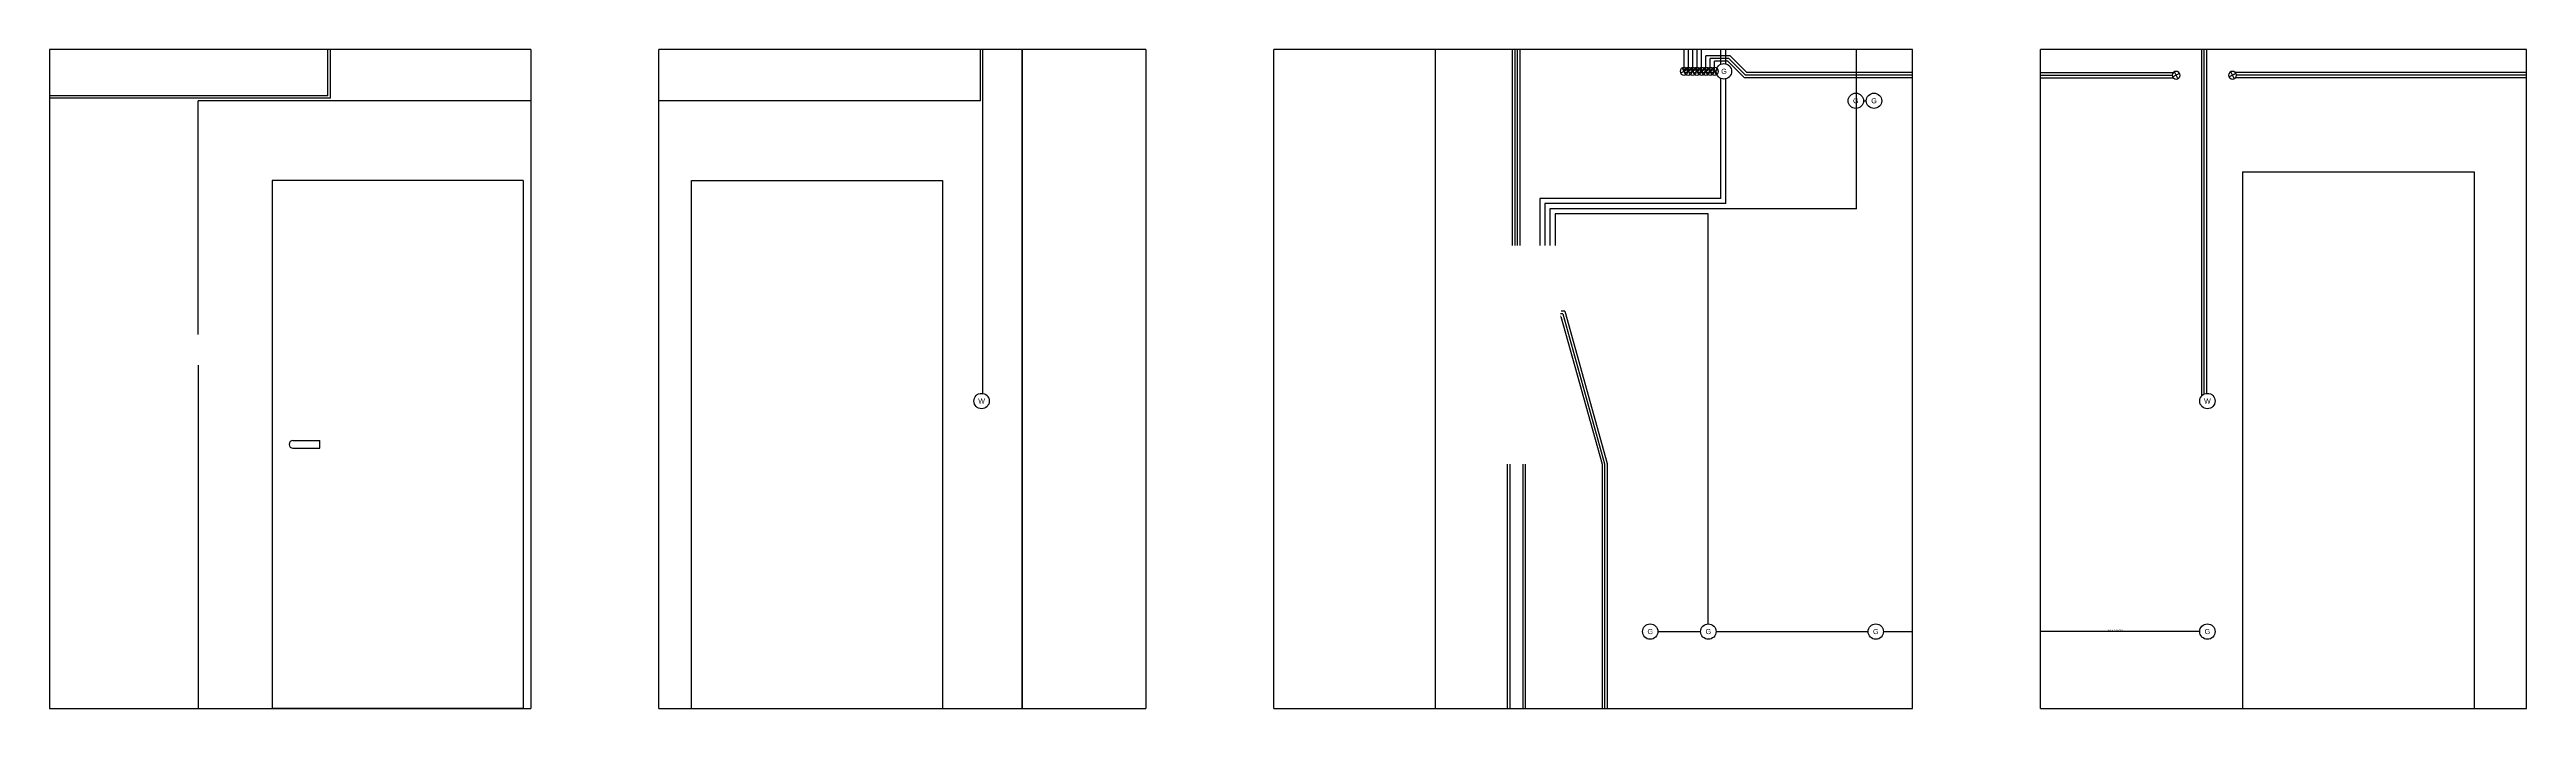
# Model space of a CAD drawing. Header units: millimetres. Extents: x 1478 to 10450, y 2114 to 8349.
# Drawn here: x 2201 to 3168, y 3454 to 3711 of the extents above; entities that cross this region are included whole.
import ezdxf
from ezdxf.lldxf.tags import DXFTag

# ---------------------------------------------------------------- set-up
doc = ezdxf.new("R2010")
doc.units = ezdxf.units.MM
for name, color, linetype in [('Inst - elektro', 160, 'Continuous'), ('Inst - elektro OLD', 200, 'Continuous'), ('Inst - sieciowe', 200, 'Continuous'), ('Ściany', 7, 'Continuous')]:
    doc.layers.add(name, color=color, linetype=linetype)
tags = doc.linetypes.add('06B018', pattern=[6.75, 4.32, -0.54, 0.09, -0.54, 0.09, -0.54, 0.09, -0.54]).pattern_tags.tags
tags[18:19] = [DXFTag(74, 4), DXFTag(75, 0), DXFTag(340, '0'), DXFTag(46, 1.0), DXFTag(50, 0.0), DXFTag(44, 0.0), DXFTag(45, 0.0)]
tags[16:17] = [DXFTag(74, 4), DXFTag(75, 0), DXFTag(340, '0'), DXFTag(46, 1.0), DXFTag(50, 0.0), DXFTag(44, 0.0), DXFTag(45, 0.0)]
tags[14:15] = [DXFTag(74, 4), DXFTag(75, 0), DXFTag(340, '0'), DXFTag(46, 1.0), DXFTag(50, 0.0), DXFTag(44, 0.0), DXFTag(45, 0.0)]
tags[12:13] = [DXFTag(74, 4), DXFTag(75, 0), DXFTag(340, '0'), DXFTag(46, 1.0), DXFTag(50, 0.0), DXFTag(44, 0.0), DXFTag(45, 0.0)]
tags[10:11] = [DXFTag(74, 4), DXFTag(75, 0), DXFTag(340, '0'), DXFTag(46, 1.0), DXFTag(50, 0.0), DXFTag(44, 0.0), DXFTag(45, 0.0)]
tags[8:9] = [DXFTag(74, 4), DXFTag(75, 0), DXFTag(340, '0'), DXFTag(46, 1.0), DXFTag(50, 0.0), DXFTag(44, 0.0), DXFTag(45, 0.0)]
tags[6:7] = [DXFTag(74, 4), DXFTag(75, 0), DXFTag(340, '0'), DXFTag(46, 1.0), DXFTag(50, 0.0), DXFTag(44, 0.0), DXFTag(45, 0.0)]
tags[4:5] = [DXFTag(74, 4), DXFTag(75, 0), DXFTag(340, '0'), DXFTag(46, 1.0), DXFTag(50, 0.0), DXFTag(44, 0.0), DXFTag(45, 0.0)]

# ---------------------------------------------------------------- blocks, each defined once
blk = doc.blocks.new('Z$W@#22386')
blk.add_circle((3, 3), 3)
at = {"insert": (3, 3), "char_height": 2, "width": 3.9163, "attachment_point": 5}
blk.add_mtext('{\\fArial|b0|i0|c238|p0;W}', dxfattribs=at)
blk = doc.blocks.new('Z$W@#23199')
for p, q in [((0, 257.2), (0, 0)), ((188, 257.2), (0, 257.2)), ((188, 257.2), (188, 0)), ((0, 0), (188, 0))]:
    blk.add_line(p, q)
blk = doc.blocks.new('Z$W@#17713')
for p, q in [((0, 206.15), (0, 0)), ((98, 206.15), (0, 206.15)), ((98, 206.15), (98, 0)), ((8.03, 104.58), (18.53, 104.58)), ((8.03, 101.58), (18.53, 101.58)), ((18.53, 101.58), (18.53, 104.58))]:
    blk.add_line(p, q)
blk.add_arc((8.03, 103.08), 1.5, 90, 270)
at = {"layer": 'Ściany'}
blk.add_line((98, 0), (0, 0), dxfattribs=at)
blk = doc.blocks.new('Z$W@#22704')
blk.add_circle((3, 3), 3)
at = {"insert": (3, 3), "char_height": 2, "width": 3.9163, "attachment_point": 5}
blk.add_mtext('{\\fArial|b0|i0|c238|p0;G}', dxfattribs=at)
blk = doc.blocks.new('Z$W@#13818')
at = {"layer": 'Inst - sieciowe'}
for p, q in [((0.16, 2.17), (2.84, 0.83)), ((0.83, 0.16), (2.17, 2.84))]:
    blk.add_line(p, q, dxfattribs=at)
blk.add_circle((1.5, 1.5), 1.5, dxfattribs=at)
blk = doc.blocks.new('Z$W@#22160')
at = {"layer": 'Inst - elektro'}
blk.add_blockref('Z$W@#13818', (0, 0), dxfattribs=at)

msp = doc.modelspace()

# ---------------------------------------------------------------- linework, layer by layer
for p, q in [((2438.594, 3454.116), (2438.594, 3711.316)), ((2580.494, 3711.316), (2438.594, 3711.316)), ((2580.494, 3454.116), (2580.494, 3711.316)), ((2580.494, 3711.316), (2580.494, 3454.116)), ((2628.694, 3711.316), (2580.494, 3711.316)), ((2628.694, 3711.316), (2628.694, 3454.116)), ((2678.694, 3454.116), (2678.694, 3711.316)), ((2741.894, 3711.316), (2678.694, 3711.316)), ((2741.894, 3454.116), (2741.894, 3711.316)), ((2928.094, 3711.316), (2741.894, 3711.316)), ((2741.894, 3454.116), (2741.894, 3711.316)), ((2928.094, 3454.116), (2928.094, 3711.316)), ((2978.094, 3454.116), (2978.094, 3711.316)), ((3167.894, 3711.316), (2978.094, 3711.316)), ((3167.894, 3454.116), (3167.894, 3711.316)), ((2451.344, 3454.116), (2451.344, 3660.266)), ((2451.344, 3660.266), (2549.344, 3660.266)), ((2549.344, 3660.266), (2549.344, 3454.116)), ((3056.994, 3663.616), (3147.494, 3663.616)), ((3056.994, 3663.616), (3056.994, 3454.116)), ((3147.494, 3663.616), (3147.494, 3454.116)), ((2438.594, 3454.116), (2580.494, 3454.116)), ((2580.494, 3454.116), (2628.694, 3454.116)), ((2678.694, 3454.116), (2741.894, 3454.116)), ((2741.894, 3454.116), (2928.094, 3454.116)), ((2978.094, 3454.116), (3167.894, 3454.116))]:
    msp.add_line(p, q)
at = {"layer": 'Inst - elektro', "linetype": '06B018'}
for p, q in [((2853.294, 3705.566), (2853.294, 3711.316)), ((2855.294, 3705.708), (2855.294, 3711.316)), ((2906.294, 3649.166), (2906.294, 3711.316)), ((2853.294, 3653.166), (2853.294, 3700.067)), ((2855.294, 3651.166), (2855.294, 3699.925)), ((2782.544, 3653.166), (2782.544, 3634.816)), ((2853.294, 3653.166), (2782.544, 3653.166)), ((2784.544, 3651.166), (2784.544, 3634.816)), ((2855.294, 3651.166), (2784.544, 3651.166)), ((2786.544, 3649.166), (2786.544, 3634.816)), ((2906.294, 3649.166), (2786.544, 3649.166)), ((2788.544, 3647.166), (2788.544, 3634.816)), ((2848.394, 3647.166), (2788.544, 3647.166)), ((2848.394, 3487.116), (2848.394, 3647.166)), ((2828.694, 3484.116), (2845.394, 3484.116)), ((2851.394, 3484.116), (2910.794, 3484.116)), ((2916.794, 3484.116), (2928.094, 3484.116)), ((3040.294, 3484.116), (2978.094, 3484.116))]:
    msp.add_line(p, q, dxfattribs=at)
at = {"layer": 'Inst - elektro'}
msp.add_line((2908.994, 3691.316), (2910.094, 3691.316), dxfattribs=at)
at = {"layer": 'Inst - elektro OLD', "linetype": '06B018'}
for p, q in [((2309.294, 3693.316), (2309.294, 3711.316)), ((2310.294, 3692.316), (2310.294, 3711.316)), ((2564.094, 3691.316), (2564.094, 3711.316)), ((2565.094, 3577.075), (2565.094, 3711.316)), ((2771.894, 3634.816), (2771.894, 3711.316)), ((2772.894, 3634.816), (2772.894, 3711.316)), ((2773.894, 3634.816), (2773.894, 3711.316)), ((2774.894, 3634.816), (2774.894, 3711.316)), ((3041.094, 3576.156), (3041.094, 3711.316)), ((3042.094, 3576.866), (3042.094, 3711.316)), ((3043.094, 3577.116), (3043.094, 3711.316)), ((2309.294, 3693.316), (2200.594, 3693.316)), ((2310.294, 3692.316), (2200.594, 3692.316)), ((2258.594, 3600.116), (2258.594, 3691.316)), ((2388.594, 3691.316), (2258.594, 3691.316)), ((2564.094, 3691.316), (2438.594, 3691.316)), ((2791.57, 3608.178), (2790.694, 3608.178)), ((2792.33, 3609.178), (2790.894, 3609.178)), ((2791.57, 3608.178), (2807.894, 3549.622)), ((2792.33, 3609.178), (2808.894, 3549.759)), ((2790.811, 3607.178), (2790.694, 3607.178)), ((2790.811, 3607.178), (2806.894, 3549.485)), ((2769.894, 3549.416), (2769.894, 3454.116)), ((2770.894, 3549.416), (2770.894, 3454.116)), ((2806.894, 3549.485), (2806.894, 3454.116)), ((2807.894, 3549.622), (2807.894, 3454.116)), ((2808.894, 3549.759), (2808.894, 3454.116))]:
    msp.add_line(p, q, dxfattribs=at)
at = {"layer": 'Inst - sieciowe', "linetype": '06B018'}
for p, q in [((2838.894, 3702.816), (2838.894, 3711.316)), ((2840.604, 3702.816), (2840.604, 3711.316)), ((2842.314, 3702.816), (2842.314, 3711.316)), ((2844.024, 3702.816), (2844.024, 3711.316)), ((2845.734, 3702.816), (2845.734, 3711.316)), ((2856.875, 3708.816), (2847.444, 3708.816)), ((2847.444, 3702.816), (2847.444, 3708.816)), ((2856.461, 3707.816), (2849.154, 3707.816)), ((2849.154, 3702.816), (2849.154, 3707.816)), ((2856.047, 3706.816), (2850.864, 3706.816)), ((2850.864, 3702.816), (2850.864, 3706.816)), ((2862.547, 3700.316), (2856.047, 3706.816)), ((2862.961, 3701.316), (2856.461, 3707.816)), ((2863.375, 3702.316), (2856.875, 3708.816)), ((2928.094, 3700.316), (2862.547, 3700.316)), ((2928.094, 3701.316), (2862.961, 3701.316)), ((2928.094, 3702.316), (2863.375, 3702.316)), ((2978.094, 3702.316), (3029.976, 3702.316)), ((2978.094, 3701.316), (3029.594, 3701.316)), ((2978.094, 3700.316), (3029.976, 3700.316)), ((3167.894, 3702.316), (3054.212, 3702.316)), ((3167.894, 3700.316), (3054.212, 3700.316)), ((3167.894, 3701.316), (3054.594, 3701.316)), ((2258.594, 3588.116), (2258.594, 3454.116)), ((2775.894, 3549.416), (2775.894, 3454.116)), ((2776.894, 3549.416), (2776.894, 3454.116))]:
    msp.add_line(p, q, dxfattribs=at)
at = {"layer": 'Ściany'}
msp.add_line((2388.594, 3679.13), (2388.594, 3454.116), dxfattribs=at)

# ---------------------------------------------------------------- block references
at = {"layer": 'Inst - elektro'}
for name, p in [('Z$W@#22704', (2851.494, 3699.816)), ('Z$W@#22704', (2902.994, 3688.316)), ('Z$W@#22704', (2910.094, 3688.316)), ('Z$W@#22386', (2561.594, 3571.116)), ('Z$W@#22386', (3040.294, 3571.116)), ('Z$W@#22704', (2822.694, 3481.116)), ('Z$W@#22704', (2845.394, 3481.116)), ('Z$W@#22704', (2910.794, 3481.116)), ('Z$W@#22704', (3040.294, 3481.116))]:
    msp.add_blockref(name, p, dxfattribs=at)
at = {"layer": 'Inst - sieciowe', "xscale": -1}
for p in [(2840.394, 3701.316), (2842.104, 3701.316), (2843.814, 3701.316), (2845.524, 3701.316), (2847.234, 3701.316), (2848.944, 3701.316), (2850.654, 3701.316), (2852.364, 3701.316), (3032.594, 3699.816), (3054.594, 3699.816)]:
    msp.add_blockref('Z$W@#22160', p, dxfattribs=at)
at = {"layer": 'Ściany'}
for name, p in [('Z$W@#23199', (2200.594, 3454.116)), ('Z$W@#17713', (2287.594, 3454.116))]:
    msp.add_blockref(name, p, dxfattribs=at)

# ---------------------------------------------------------------- texts
at = {"layer": 'Inst - elektro', "insert": (3007.114, 3484.516), "char_height": 0.7, "width": 21.25945, "attachment_point": 5}
msp.add_mtext('{\\fArial|b0|i0|c238|p0;3x2,5 SALON}', dxfattribs=at)

doc.saveas('drawing.dxf')
